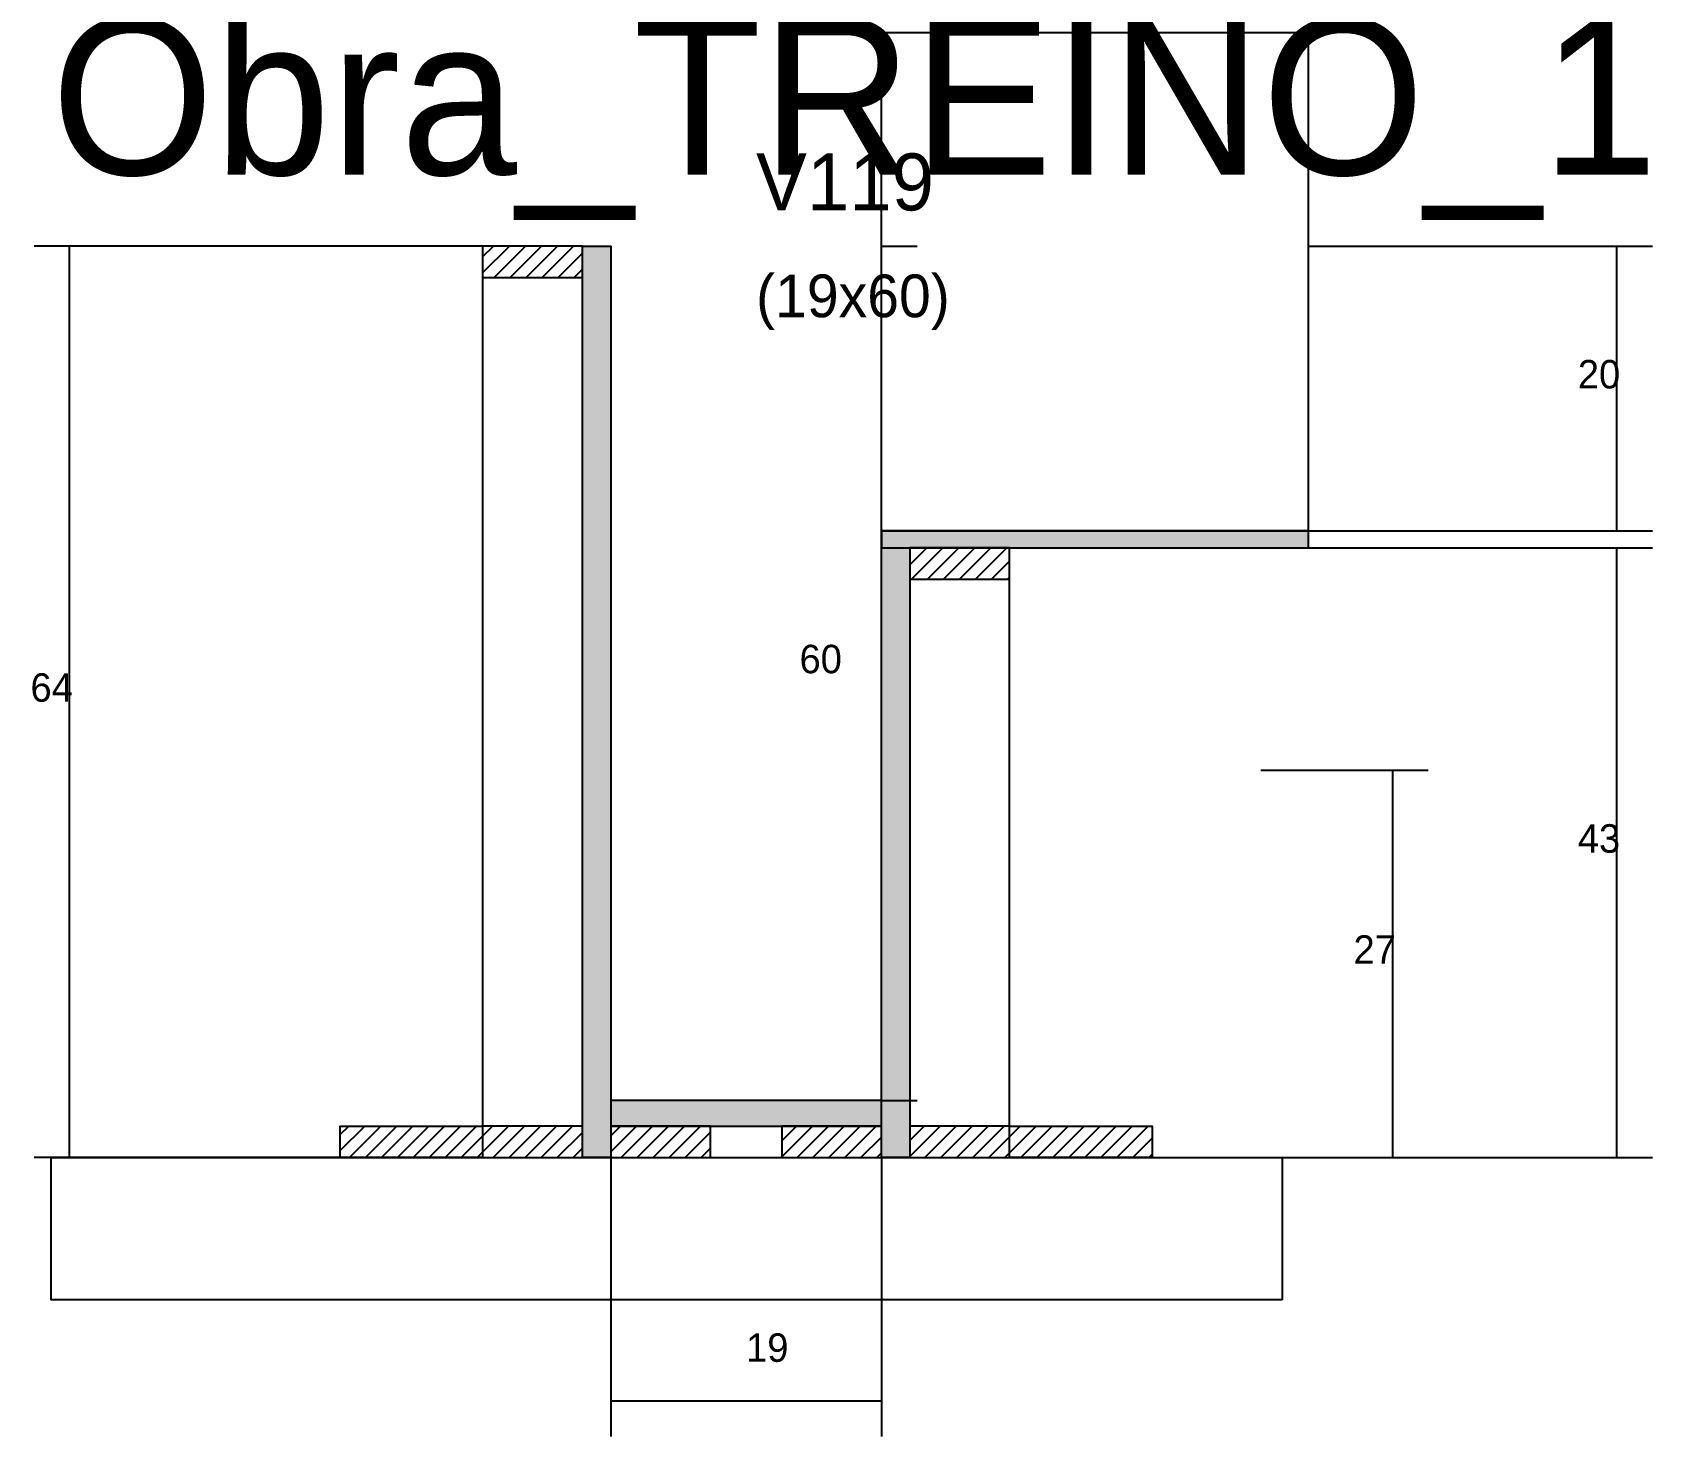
# Model space of a CAD drawing. Header units: metres. Extents: x -132 to 34800, y -36000 to 1848.
# Drawn here: x 5877.4 to 6104.9, y -14637.2 to -14440 of the extents above; entities that cross this region are included whole.
import ezdxf

# ---------------------------------------------------------------- set-up
doc = ezdxf.new("R2010")
doc.units = ezdxf.units.M
for name, color, linetype in [('COTA', 4, 'Continuous'), ('Cota Seção (2x)', 4, 'Continuous'), ('Hachura', 253, 'Continuous'), ('LABEL_ID', 3, 'Continuous'), ('Madeira', 126, 'Continuous'), ('Painéis', 200, 'Continuous'), ('Texto Seção', 7, 'Continuous')]:
    doc.layers.add(name, color=color, linetype=linetype)

msp = doc.modelspace()

# ---------------------------------------------------------------- texts
at = {"layer": 'COTA'}
for s, p in [('20', (6094.4, -14490)), ('64', (5877.1, -14534)), ('43', (6094.4, -14555.2)), ('27', (6062.9, -14570.8)), ('19', (5977.6, -14626.7))]:
    msp.add_text(s, height=4, dxfattribs=at).set_placement(p)
at = {"layer": 'Cota Seção (2x)'}
msp.add_text('60', height=4, dxfattribs=at).set_placement((5985.1, -14530))
at = {"layer": 'LABEL_ID'}
msp.add_text('Obra_TREINO_10 | V119', height=22, dxfattribs=at).set_placement((5880, -14460))
at = {"layer": 'Texto Seção'}
for s, height, p in [('V119', 8, (5979, -14465)), ('(19x60)', 6, (5979, -14480))]:
    msp.add_text(s, height=height, dxfattribs=at).set_placement(p)

# ---------------------------------------------------------------- hatches: boundary and pattern name
at = {"layer": 'Hachura'}
h = msp.add_hatch(dxfattribs=at)
h.set_pattern_fill('ANSI31', scale=0.5)
h.paths.add_polyline_path([(5954.6, -14474.4), (5954.6, -14470), (5954.6, -14470), (5940.6, -14470), (5940.6, -14470), (5940.6, -14474.4), (5940.6, -14474.4), (5954.6, -14474.4)])
h = msp.add_hatch(color=8, dxfattribs=at)
h.dxf.hatch_style = 1
h.paths.add_polyline_path([(5954.6, -14470), (5958.6, -14470), (5958.6, -14470), (5958.6, -14598), (5958.6, -14598), (5954.6, -14598), (5954.6, -14598), (5954.6, -14470)])
h = msp.add_hatch(color=8, dxfattribs=at)
h.dxf.hatch_style = 1
h.paths.add_polyline_path([(6056.6, -14512.4), (6056.6, -14510), (6056.6, -14510), (5996.6, -14510), (5996.6, -14510), (5996.6, -14512.4), (5996.6, -14512.4), (6056.6, -14512.4)])
h = msp.add_hatch(color=8, dxfattribs=at)
h.dxf.hatch_style = 1
h.paths.add_polyline_path([(6000.6, -14598), (5996.6, -14598), (5996.6, -14598), (5996.6, -14512.4), (5996.6, -14512.4), (6000.6, -14512.4), (6000.6, -14512.4), (6000.6, -14598)])
h = msp.add_hatch(dxfattribs=at)
h.set_pattern_fill('ANSI31', scale=0.5)
h.paths.add_polyline_path([(6000.6, -14512.4), (6000.6, -14516.8), (6000.6, -14516.8), (6014.6, -14516.8), (6014.6, -14516.8), (6014.6, -14512.4), (6014.6, -14512.4), (6000.6, -14512.4)])
h = msp.add_hatch(color=8, dxfattribs=at)
h.dxf.hatch_style = 1
h.paths.add_polyline_path([(5996.6, -14593.6), (5996.6, -14590), (5996.6, -14590), (5958.6, -14590), (5958.6, -14590), (5958.6, -14593.6), (5958.6, -14593.6), (5996.6, -14593.6)])
h = msp.add_hatch(dxfattribs=at)
h.set_pattern_fill('ANSI31', scale=0.5)
h.paths.add_polyline_path([(5920.6, -14598), (5920.6, -14593.6), (5920.6, -14593.6), (5940.6, -14593.6), (5940.6, -14593.6), (5940.6, -14598), (5940.6, -14598), (5920.6, -14598)])
h = msp.add_hatch(dxfattribs=at)
h.set_pattern_fill('ANSI31', scale=0.5)
h.paths.add_polyline_path([(5954.6, -14598), (5954.6, -14593.6), (5954.6, -14593.6), (5940.6, -14593.6), (5940.6, -14593.6), (5940.6, -14598), (5940.6, -14598), (5954.6, -14598)])
h = msp.add_hatch(dxfattribs=at)
h.set_pattern_fill('ANSI31', scale=0.5)
h.paths.add_polyline_path([(5958.6, -14593.6), (5958.6, -14598), (5958.6, -14598), (5972.6, -14598), (5972.6, -14598), (5972.6, -14593.6), (5972.6, -14593.6), (5958.6, -14593.6)])
h = msp.add_hatch(dxfattribs=at)
h.set_pattern_fill('ANSI31', scale=0.5)
h.paths.add_polyline_path([(5982.6, -14593.6), (5982.6, -14598), (5982.6, -14598), (5996.6, -14598), (5996.6, -14598), (5996.6, -14593.6), (5996.6, -14593.6), (5982.6, -14593.6)])
h = msp.add_hatch(dxfattribs=at)
h.set_pattern_fill('ANSI31', scale=0.5)
h.paths.add_polyline_path([(6000.6, -14593.6), (6000.6, -14598), (6000.6, -14598), (6014.6, -14598), (6014.6, -14598), (6014.6, -14593.6), (6014.6, -14593.6), (6000.6, -14593.6)])
h = msp.add_hatch(dxfattribs=at)
h.set_pattern_fill('ANSI31', scale=0.5)
h.paths.add_polyline_path([(6014.6, -14598), (6014.6, -14593.6), (6014.6, -14593.6), (6034.6, -14593.6), (6034.6, -14593.6), (6034.6, -14598), (6034.6, -14598), (6014.6, -14598)])

# ---------------------------------------------------------------- linework, layer by layer
at = {"layer": 'COTA'}
for p, q in [((5940.6, -14470), (5877.6, -14470)), ((5882.6, -14598), (5882.6, -14470)), ((6056.6, -14470), (6104.9, -14470)), ((6099.9, -14510), (6099.9, -14470)), ((6056.6, -14510), (6104.9, -14510)), ((6056.6, -14512.4), (6104.9, -14512.4)), ((6099.9, -14598), (6099.9, -14512.4)), ((6049.9, -14543.6), (6073.4, -14543.6)), ((6068.4, -14598), (6068.4, -14543.6)), ((5920.6, -14598), (5877.6, -14598)), ((5958.6, -14598), (5958.6, -14637.2)), ((5996.6, -14598), (5996.6, -14637.2)), ((6034.6, -14598), (6104.9, -14598)), ((6034.6, -14598), (6073.4, -14598)), ((5958.6, -14632.2), (5996.6, -14632.2))]:
    msp.add_line(p, q, dxfattribs=at)
at = {"layer": 'Cota Seção (2x)'}
for p, q in [((5996.6, -14590), (5996.6, -14470)), ((5996.6, -14470), (6001.6, -14470)), ((5996.6, -14590), (6001.6, -14590))]:
    msp.add_line(p, q, dxfattribs=at)
at = {"layer": 'Madeira'}
for points in [[(5954.6, -14474.4), (5954.6, -14470), (5940.6, -14470), (5940.6, -14474.4)], [(5954.6, -14470), (5940.6, -14470), (5940.6, -14598), (5954.6, -14598)], [(6000.6, -14512.4), (6000.6, -14516.8), (6014.6, -14516.8), (6014.6, -14512.4)], [(6000.6, -14598), (6014.6, -14598), (6014.6, -14512.4), (6000.6, -14512.4)], [(5920.6, -14598), (5920.6, -14593.6), (5940.6, -14593.6), (5940.6, -14598)], [(5954.6, -14598), (5954.6, -14593.6), (5940.6, -14593.6), (5940.6, -14598)], [(5958.6, -14593.6), (5958.6, -14598), (5972.6, -14598), (5972.6, -14593.6)], [(5982.6, -14593.6), (5982.6, -14598), (5996.6, -14598), (5996.6, -14593.6)], [(6000.6, -14593.6), (6000.6, -14598), (6014.6, -14598), (6014.6, -14593.6)], [(6014.6, -14598), (6014.6, -14593.6), (6034.6, -14593.6), (6034.6, -14598)], [(6052.9, -14618), (5880, -14618), (5880, -14598), (6052.9, -14598)]]:
    msp.add_lwpolyline(points, close=True, dxfattribs=at)
at = {"layer": 'Painéis'}
for p, q in [((5996.6, -14440), (6056.6, -14440)), ((5996.6, -14510), (5996.6, -14440)), ((6056.6, -14510), (6056.6, -14440)), ((5996.6, -14510), (6056.6, -14510)), ((5996.6, -14510), (6056.6, -14510)), ((5996.6, -14598), (5996.6, -14512.4))]:
    msp.add_line(p, q, dxfattribs=at)
for points in [[(5954.6, -14470), (5958.6, -14470), (5958.6, -14598), (5954.6, -14598)], [(6056.6, -14512.4), (6056.6, -14510), (5996.6, -14510), (5996.6, -14512.4)], [(6000.6, -14598), (5996.6, -14598), (5996.6, -14512.4), (6000.6, -14512.4)], [(5996.6, -14593.6), (5996.6, -14590), (5958.6, -14590), (5958.6, -14593.6)]]:
    msp.add_lwpolyline(points, close=True, dxfattribs=at)

msp.set_redraw_order([(e.dxf.handle, doc.entitydb.next_handle()) for e in msp.query("TEXT MTEXT ATTDEF DIMENSION ARC_DIMENSION")])  # texts and dimensions are drawn at this point

doc.saveas('drawing.dxf')
